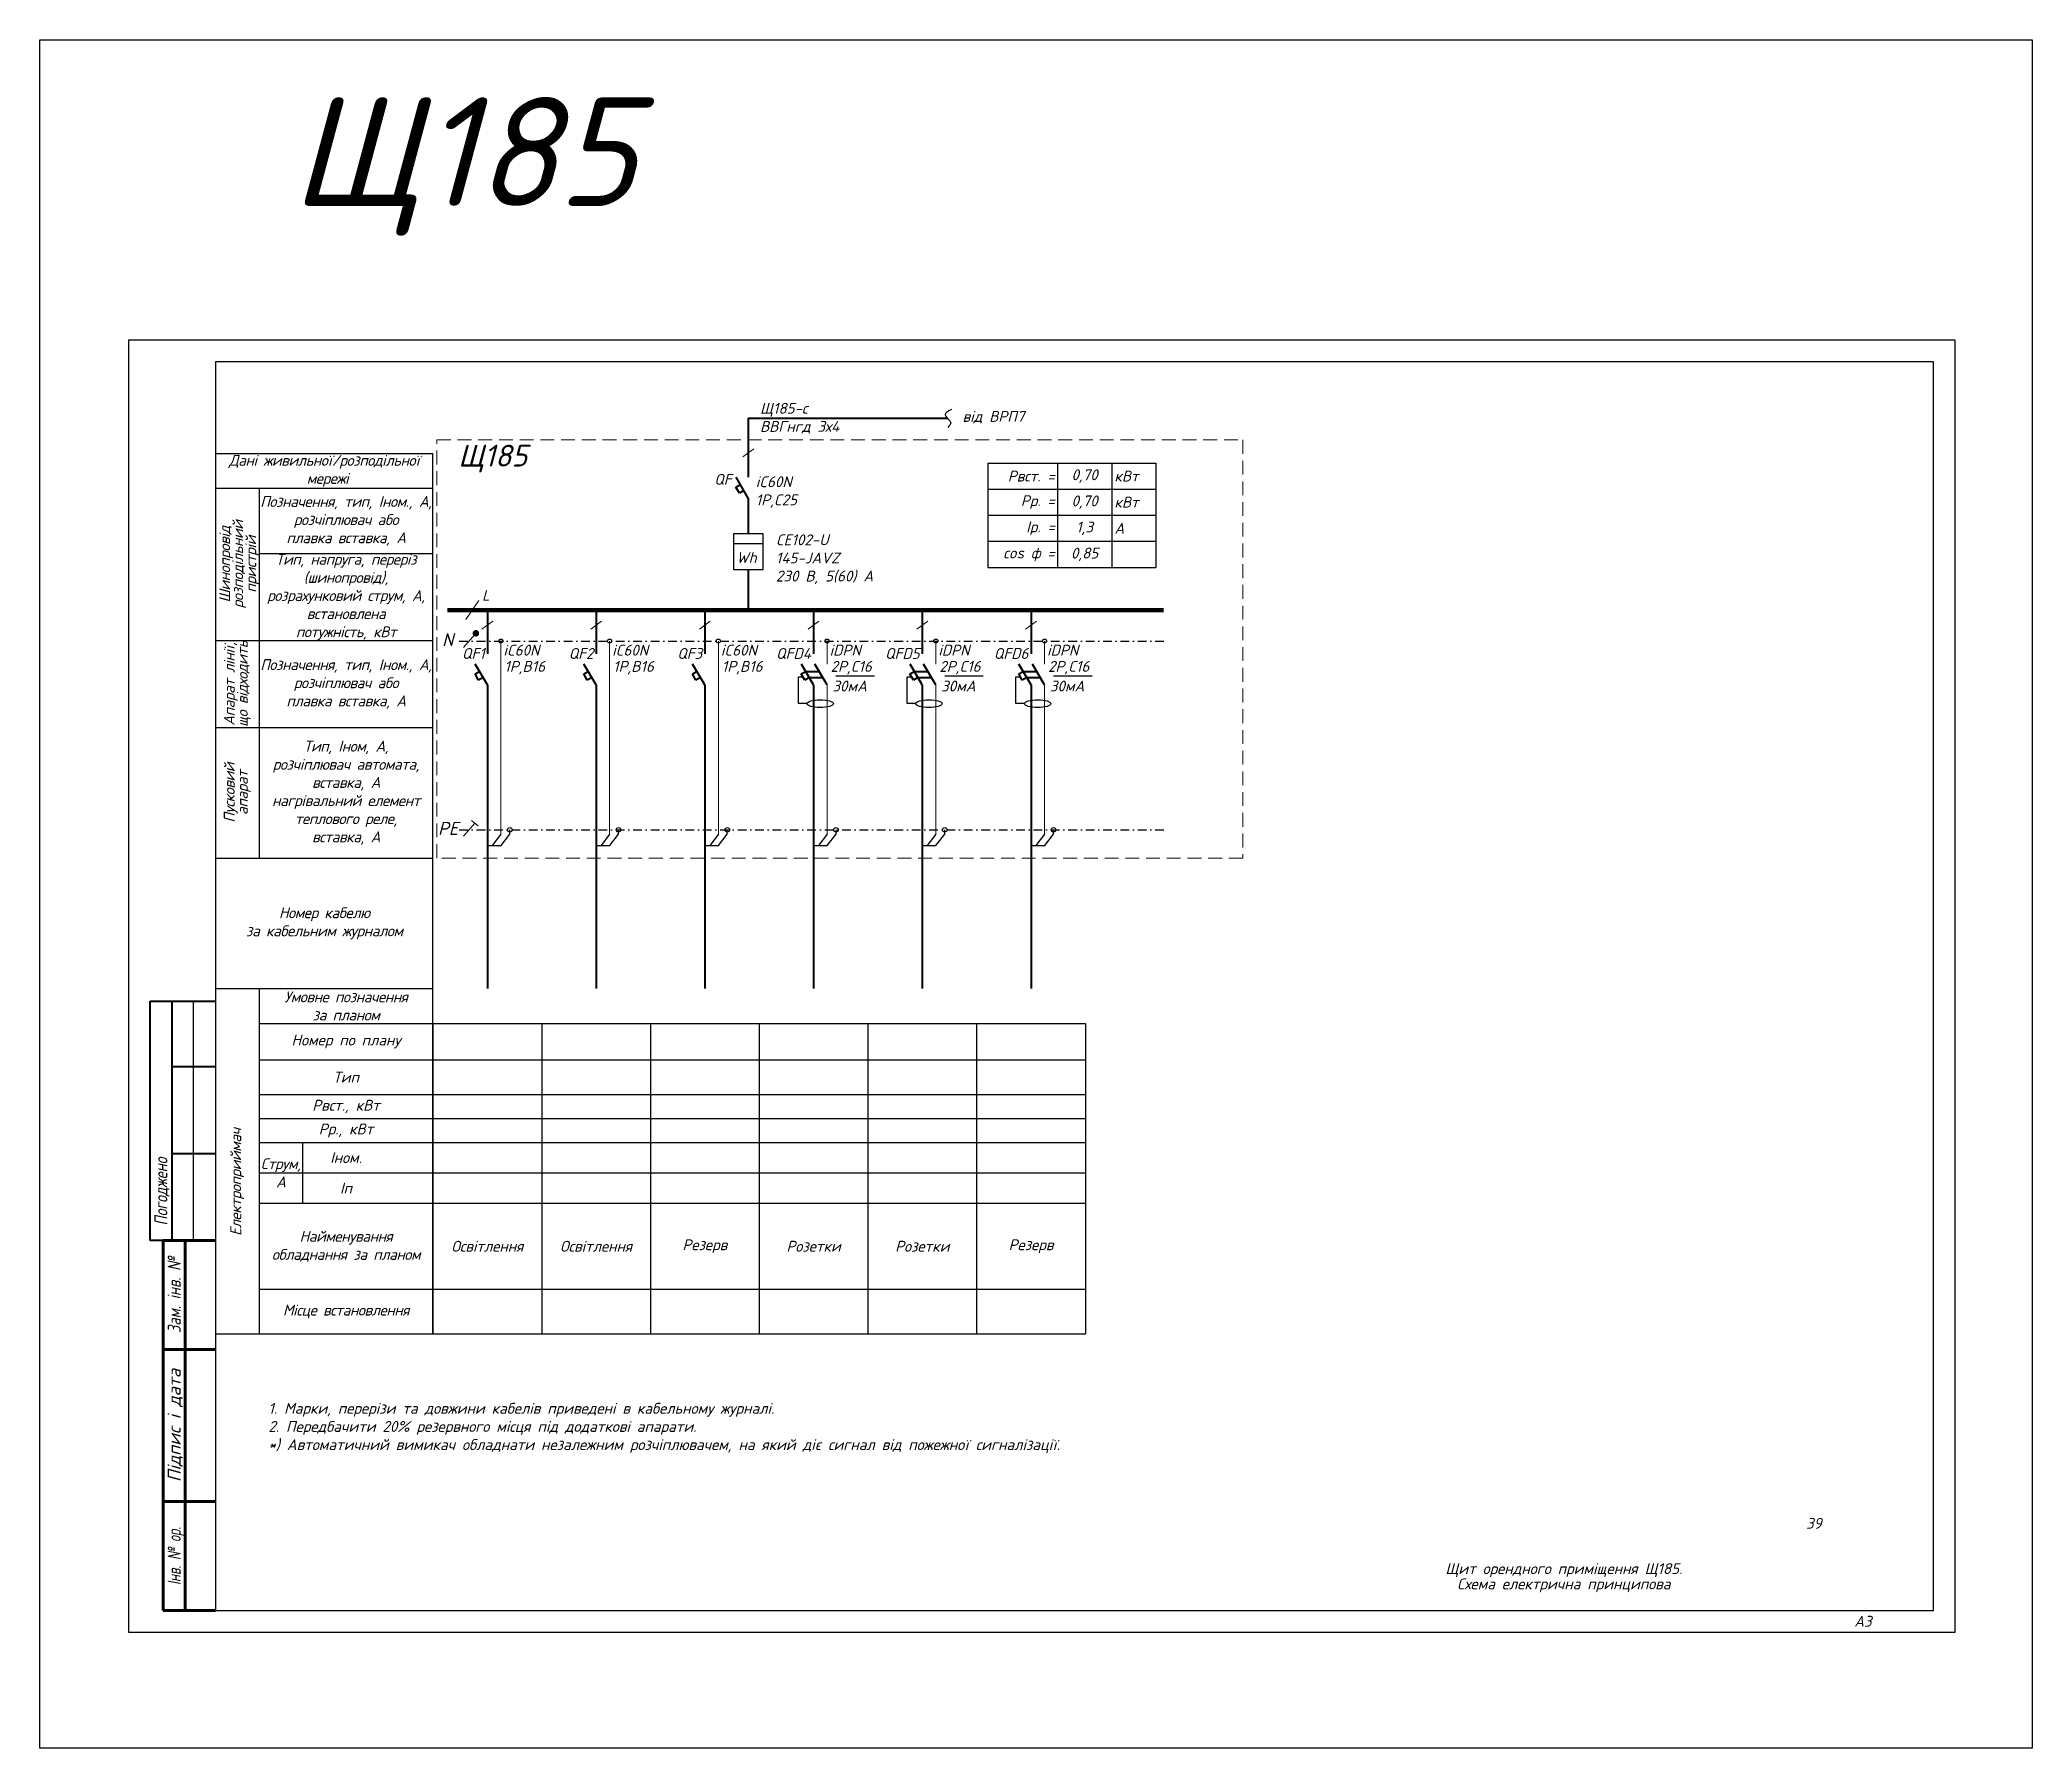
# Model space of a CAD drawing. Header units: millimetres. Extents: x -122434 to 1506205, y -201405 to 386015.
# Drawn here: x 217887 to 263694, y -157317 to -118048 of the extents above; entities that cross this region are included whole.
import ezdxf
from ezdxf.enums import TextEntityAlignment as Align

# ---------------------------------------------------------------- set-up
doc = ezdxf.new("R2010")
doc.units = ezdxf.units.MM
doc.linetypes.add('DASHDOTX2', pattern=[2, 1, -0.5, 0, -0.5])
doc.linetypes.add('DASHED', pattern=[9.525, 6.35, -3.175])
doc.layers.add('Рамка внешняя', color=4, linetype='Continuous', lineweight=30, plot=False)
doc.layers.add('Схема', color=7, linetype='Continuous')
doc.styles.add('GOST 2.304', font='isocpeui.ttf')
doc.styles.add('ICO', font='isocpeui.ttf')
doc.styles.add('ГОСТ 2.304', font='isocpeui.ttf')
doc.styles.add('СГЕНЕРИР_СТИЛЬ_7', font='isocpeui.ttf')

msp = doc.modelspace()

# ---------------------------------------------------------------- texts
at = {"color": 3, "lineweight": 40, "style": 'GOST 2.304'}
msp.add_text('Щ185', height=2500, dxfattribs=at).set_placement((223656, -121869))
at = {"color": 0, "lineweight": 40, "style": 'GOST 2.304'}
msp.add_text('Щ185', height=500, dxfattribs=at).set_placement((227505, -127856))
at = {"color": 7, "lineweight": 40, "style": 'ГОСТ 2.304'}
msp.add_text('Wh', height=250, dxfattribs=at).set_placement((233904, -130074))
at = {"color": 0, "lineweight": 9, "style": 'ICO'}
for s, height, p in [('L', 243, (228056, -130938)), ('N', 300, (227136, -131987)), ('PE', 300, (227043, -136325))]:
    msp.add_text(s, height=height, dxfattribs=at).set_placement(p)
at = {"linetype": 'Continuous', "char_height": 250, "style": 'ГОСТ 2.304'}
for s, insert, width, attachment_point in [('{\\C7;Щ185-с\\PВВГнгд 3х4}', (234445, -126746), 4000, 4), ('{\\C7;від ВРП7}', (239101, -126724), 4000, 4), ('{\\T0.95;Дані живильної/розподільної\\P мережі}', (224426, -127956), 5000, 5), ('{\\T0.95;Позначення, тип, Iном., А, розчіплювач або \\Pплавка вставка, А}', (224926, -129106), 4000, 5)]:
    msp.add_mtext(s, dxfattribs=dict(at, insert=insert, width=width, attachment_point=attachment_point))
at = {"color": 1, "linetype": 'Continuous', "char_height": 250, "attachment_point": 4, "style": 'ГОСТ 2.304'}
for s, insert, width in [('{\\C7;QF}', (233392, -128151), 562.36), ('{\\C7;iC60N\\P1P,C25}', (234347, -128444), 4000)]:
    msp.add_mtext(s, dxfattribs=dict(at, insert=insert, width=width))
at = {"color": 7, "linetype": 'Continuous', "char_height": 250, "attachment_point": 5, "rotation": 90, "line_spacing_factor": 0.72, "style": 'ГОСТ 2.304'}
for s, insert, width in [('{\\T0.95;Шинопровід\\Pрозподільний \\Pпристрій}', (222471, -130106), 3500), ('{\\T0.95;Апарат лінії, що відходить}', (222426, -132856), 2000), ('{\\T0.95;Пусковий \\Pапарат}', (222426, -135356), 3000), ('{\\T0.95;Електроприймач}', (222426, -144306), 8900)]:
    msp.add_mtext(s, dxfattribs=dict(at, insert=insert, width=width))
at = {"ltscale": 100, "insert": (234810, -129416, 0), "char_height": 250, "attachment_point": 1, "style": 'GOST 2.304'}
msp.add_mtext_dynamic_manual_height_columns('{\\C7;CE102-U \\P145-JAVZ\\P230 В, 5(60) А}', width=3835.63, gutter_width=1250, heights=[0], dxfattribs=at)
at = {"color": 7, "linetype": 'Continuous', "char_height": 250, "attachment_point": 5, "style": 'ГОСТ 2.304'}
for s, insert, width in [('{\\T0.95;Тип, напруга, переріз (шинопровід), розрахунковий струм, А, встановлена \\Pпотужність, кВт}', (224926, -130856), 4000), ('{\\T0.95;Позначення, тип, Iном., А, розчіплювач або \\Pплавка вставка, А}', (224926, -132856), 4000), ('{\\T0.95;Тип, Iном, А,\\Pрозчіплювач автомата,\\Pвставка, А\\Pнагрівальний елемент теплового реле,\\Pвставка, А}', (224926, -135356), 4000), ('{\\T0.95;Номер кабелю \\Pза кабельним журналом}', (224426, -138356), 5000), ('{\\T0.95;Умовне позначення \\Pза планом}', (224926, -140256), 4000), ('{\\T0.95;Струм, А}', (223426, -144092), 1000)]:
    msp.add_mtext(s, dxfattribs=dict(at, insert=insert, width=width))
at = {"lineweight": 15, "insert": (223143, -149381), "char_height": 250, "width": 18839.47, "attachment_point": 1, "style": 'ГОСТ 2.304'}
msp.add_mtext('{\\C7;1. Марки, перерізи та довжини кабелів приведені в кабельному журналі}.\\P{\\C7;2. Передбачити 20% резервного місця під додаткові апарати.\\P*) }Автоматичний вимикач обладнати незалежним розчіплювачем, на який діє сигнал від пожежної сигналізації.', dxfattribs=at)
at = {"linetype": 'Continuous', "lineweight": 25, "char_height": 250, "attachment_point": 5, "line_spacing_factor": 0.84, "style": 'GOST 2.304'}
for s, insert, width in [('{\\C7;39}', (258676, -152150), 1500), ('{\\C7;Щит орендного приміщення Щ185. \\PСхема електрична принципова }', (252926, -153400), 7000)]:
    msp.add_mtext(s, dxfattribs=dict(at, insert=insert, width=width))

# ---------------------------------------------------------------- blocks, each defined once
blk = doc.blocks.new('*T139')
at = {"color": 0, "lineweight": -2, "transparency": 16777216}
for p, q in [((0, 0), (4000, 0)), ((0, 0), (0, -7141)), ((4000, 0), (19000, 0)), ((4000, 0), (4000, -7141)), ((6500, 0), (6500, -6112)), ((9000, 0), (9000, -6112)), ((11500, 0), (11500, -6112)), ((14000, 0), (14000, -6112)), ((16500, 0), (16500, -7141)), ((19000, 0), (19000, -2737)), ((0, -837), (4000, -837)), ((4000, -837), (19000, -837)), ((0, -1637), (4000, -1637)), ((4000, -1637), (19000, -1637)), ((0, -2187), (4000, -2187)), ((4000, -2187), (19000, -2187)), ((0, -2737), (4000, -2737)), ((4000, -2737), (19000, -2737)), ((0, -3437), (4000, -3437)), ((4000, -3437), (19000, -3437)), ((19000, -3437), (19000, -7141)), ((0, -4137), (4000, -4137)), ((4000, -4137), (19000, -4137)), ((0, -6112), (4000, -6112)), ((4000, -6112), (19000, -6112)), ((0, -7141), (4000, -7141)), ((14000, -7141), (19000, -7141))]:
    blk.add_line(p, q, dxfattribs=at)
at = {"color": 0, "linetype": 'ByBlock', "lineweight": -2, "transparency": 16777216}
for p, q in [((19000, -2737), (19000, -3437)), ((6500, -6112), (6500, -7141)), ((9000, -6112), (9000, -7141)), ((11500, -6112), (11500, -7141)), ((14000, -6112), (14000, -7141)), ((4000, -7141), (14000, -7141))]:
    blk.add_line(p, q, dxfattribs=at)
at = {"color": 0, "transparency": 16777216, "char_height": 250, "attachment_point": 5, "style": 'GOST 2.304'}
for s, insert, width in [('Номер по плану', (2000, -418), 3880), ('Тип', (2000, -1237), 3880), ('Рвст., кВт', (2000, -1912), 3880), ('Рр., кВт', (2000, -2462), 3880), ('Іном.', (2000, -3087), 3880), ('Іп', (2000, -3787), 3880), ('{\\T0.95;\\C7;Найменування обладнання за планом}', (2000, -5124), 3880), ('Освітлення', (5250, -5124), 2380), ('Освітлення', (7750, -5124), 2380), ('Резерв', (10250, -5124), 2380), ('Розетки', (12750, -5124), 2380), ('Розетки', (15250, -5124), 2380), ('Резерв', (17750, -5124), 2380), ('{\\T0.95;\\C7;Місце встановлення}', (2000, -6626), 3880)]:
    blk.add_mtext(s, dxfattribs=dict(at, insert=insert, width=width))
blk = doc.blocks.new('*U161')
at = {"color": 0, "lineweight": 40}
for p, q in [((0, 0), (0, -1005)), ((0, -1720), (-280, -1240)), ((-284, -1468), (-180, -1408)), ((-204, -1607), (-284, -1468)), ((-100, -1547), (-204, -1607))]:
    blk.add_line(p, q, dxfattribs=at)
at = {"color": 0, "lineweight": 13}
blk.add_line((-124, -441), (124, -256), dxfattribs=at)
at = {"color": 0, "lineweight": 9}
for p, q in [((311, -711), (311, -1240)), ((311, -1240), (311, -1720)), ((311, -2461), (311, -1720)), ((311, -2941), (311, -2461)), ((311, -5151), (311, -2941))]:
    blk.add_line(p, q, dxfattribs=at)
at = {"lineweight": 40}
for p, q in [((0, -1720), (0, -2226)), ((0, -2226), (0, -2941)), ((0, -2941), (0, -4529))]:
    blk.add_line(p, q, dxfattribs=at)
at = {"color": 0}
blk.add_circle((311, -711), 46.3, dxfattribs=at)
at = {"color": 0, "lineweight": 40}
blk.add_point((-37, -1659), dxfattribs=at)
at = {"style": 'ГОСТ 2.304'}
blk.add_attdef('QF', text='', height=250, dxfattribs=at).set_placement((-61, -997), align=Align.MIDDLE_RIGHT)
at = {"lineweight": 50, "style": 'ГОСТ 2.304'}
for tag, p in [('ТYPE', (369, -1046)), ('CURRENT', (391, -1419))]:
    blk.add_attdef(tag, p, '', height=250, dxfattribs=at)
blk = doc.blocks.new('*U159')
at = {"color": 0, "lineweight": 40}
for p, q in [((0, 0), (0, -1005)), ((0, -1720), (-280, -1240)), ((311, -1720), (31, -1240)), ((-284, -1468), (-180, -1408)), ((-204, -1607), (-284, -1468)), ((-100, -1547), (-204, -1607)), ((-181, -1409), (130, -1409)), ((-100, -1547), (210, -1547))]:
    blk.add_line(p, q, dxfattribs=at)
at = {"color": 0, "lineweight": 13}
blk.add_line((-124, -441), (124, -256), dxfattribs=at)
at = {"color": 0, "lineweight": 9}
for p, q in [((311, -711), (311, -1240)), ((311, -2461), (311, -1720)), ((311, -2941), (311, -2461)), ((311, -5151), (311, -2941))]:
    blk.add_line(p, q, dxfattribs=at)
at = {"lineweight": 40}
for p, q in [((0, -1720), (0, -2226)), ((0, -2226), (0, -2941)), ((0, -2941), (0, -4529))]:
    blk.add_line(p, q, dxfattribs=at)
blk.add_line((516, -1512), (1402, -1512))
at = {"color": 0}
blk.add_lwpolyline([(-151, -2149), (-346, -2149), (-346, -1537), (-244, -1537)], dxfattribs=at)
blk.add_circle((311, -711), 46.3, dxfattribs=at)
blk.add_ellipse((153, -2149), major_axis=(-304, 0), ratio=0.29336, dxfattribs=at)
at = {"color": 0, "lineweight": 40}
blk.add_point((-37, -1659), dxfattribs=at)
at = {"style": 'ГОСТ 2.304'}
blk.add_attdef('QF', text='', height=250, dxfattribs=at).set_placement((-61, -997), align=Align.MIDDLE_RIGHT)
at = {"lineweight": 50, "style": 'ГОСТ 2.304'}
for tag, p in [('ТYPE', (369, -1046)), ('CURRENT', (391, -1419)), ('D_CURRENT', (432, -1871))]:
    blk.add_attdef(tag, p, '', height=250, dxfattribs=at)
blk = doc.blocks.new('*U129')
at = {"lineweight": 40}
for p, q in [((4.94, 90), (4.94, 145)), ((4.94, 145), (19.94, 145)), ((9.94, 145), (9.94, 90)), ((9.94, 130), (19.94, 130)), ((9.94, 110), (19.94, 110)), ((19.94, 90), (4.94, 90))]:
    blk.add_line(p, q, dxfattribs=at)
at = {"lineweight": 25}
blk.add_line((14.94, 90), (14.94, 145), dxfattribs=at)
at = {"linetype": 'Continuous', "lineweight": 60}
for p, q in [((8, 5), (8, 90)), ((8, 90), (20, 90)), ((13, 5), (13, 90)), ((8, 65), (20, 65)), ((8, 30), (20, 30)), ((20, 5), (8, 5))]:
    blk.add_line(p, q, dxfattribs=at)
at = {"lineweight": 30, "ltscale": 100}
blk.add_lwpolyline([(20, 5), (415, 5), (415, 292), (20, 292)], close=True, dxfattribs=at)
at = {"layer": 'Рамка внешняя', "ltscale": 100}
blk.add_lwpolyline([(0, 0), (420, 0), (420, 297), (0, 297)], close=True, dxfattribs=at)
at = {"linetype": 'Continuous', "lineweight": 25, "style": 'СГЕНЕРИР_СТИЛЬ_7'}
for s, width, p in [('Погоджено', 0.8, (7.44, 101.27)), ('Зам. інв. №', 0.8, (10.5, 77.5)), ('Інв. № ор.', 0.7, (10.5, 17.5))]:
    blk.add_text(s, height=3, rotation=90, dxfattribs=dict(at, width=width)).set_placement(p, align=Align.MIDDLE_CENTER)
blk.add_text('Підпис і дата', height=3, rotation=90, dxfattribs=at).set_placement((10.5, 47.5), align=Align.MIDDLE_CENTER)
at = {"layer": 'Схема', "linetype": 'Continuous', "style": 'ГОСТ 2.304'}
blk.add_text('А3', height=2.5, dxfattribs=at).set_placement((396.77, 1.24))
blk = doc.blocks.new('*T140')
at = {"color": 0, "linetype": 'ByBlock', "lineweight": -2, "transparency": 16777216}
for p, q in [((0, 0), (3860, 0)), ((0, 0), (0, -2400)), ((1600, 0), (1600, -2400)), ((2850, 0), (2850, -2400)), ((3860, 0), (3860, -2400)), ((0, -600), (3860, -600)), ((0, -1200), (3860, -1200)), ((0, -1800), (3860, -1800)), ((0, -2400), (3860, -2400))]:
    blk.add_line(p, q, dxfattribs=at)
at = {"color": 0, "transparency": 16777216, "char_height": 250, "style": 'ГОСТ 2.304'}
for s, insert, width, attachment_point in [('Рвст. =', (1540, -300), 1480, 6), ('0,70', (2225, -300), 1130, 5), ('кВт', (2910, -300), 890, 4), ('Рр. =', (1540, -900), 1480, 6), ('0,70', (2225, -900), 1130, 5), ('кВт', (2910, -900), 890, 4), ('Ір. =', (1540, -1500), 1480, 6), ('1,3', (2225, -1500), 1130, 5), ('А', (2910, -1500), 890, 4), ('сos ф =', (1540, -2100), 1480, 6), ('0,85', (2225, -2100), 1130, 5)]:
    blk.add_mtext(s, dxfattribs=dict(at, insert=insert, width=width, attachment_point=attachment_point))

# ---------------------------------------------------------------- linework, layer by layer
at = {"color": 7, "ltscale": 200}
for p, q in [((221926, -126743), (221926, -147980)), ((222926, -128356), (222926, -131856)), ((222926, -129856), (226926, -129856)), ((221926, -131856), (226926, -131856)), ((222926, -131856), (222926, -133856)), ((221926, -133856), (226926, -133856)), ((222926, -133856), (222926, -136856)), ((221926, -136856), (226926, -136856)), ((221926, -139856), (226926, -139856)), ((222926, -139856), (222926, -147796)), ((222926, -140656), (226926, -140656)), ((223926, -143392), (223926, -144792)), ((221926, -147796), (226926, -147796))]:
    msp.add_line(p, q, dxfattribs=at)
at = {"lineweight": 40, "ltscale": 200}
for p, q in [((234176, -126746), (238755, -126746)), ((234176, -126746), (234176, -128103)), ((228176, -135686), (228176, -139856)), ((230676, -135686), (230676, -139856)), ((233176, -135686), (233176, -139856)), ((235676, -135686), (235676, -139856)), ((238176, -135686), (238176, -139856)), ((240676, -135686), (240676, -139856))]:
    msp.add_line(p, q, dxfattribs=at)
at = {"ltscale": 200}
for p, q in [((221926, -127556), (226926, -127556)), ((226926, -147796), (226926, -127556)), ((221926, -128356), (226926, -128356))]:
    msp.add_line(p, q, dxfattribs=at)
at = {"color": 0, "lineweight": 13, "ltscale": 200}
msp.add_line((234052, -127637), (234300, -127452), dxfattribs=at)
at = {"color": 0, "lineweight": 40, "ltscale": 200}
for p, q in [((234176, -128583), (233896, -128103)), ((233892, -128332), (233996, -128272)), ((233972, -128470), (233892, -128332)), ((234076, -128410), (233972, -128470)), ((234176, -128583), (234176, -129398)), ((234176, -130231), (234176, -131157))]:
    msp.add_line(p, q, dxfattribs=at)
at = {"color": 7, "lineweight": 30, "ltscale": 200}
msp.add_line((233846, -129626), (234506, -129626), dxfattribs=at)
at = {"lineweight": 15, "ltscale": 200}
msp.add_line((227983, -130938), (227678, -131375), dxfattribs=at)
at = {"color": 0, "linetype": 'DASHDOTX2', "ltscale": 200}
for p, q in [((227530, -131868), (243726, -131868)), ((227530, -136207), (243726, -136207))]:
    msp.add_line(p, q, dxfattribs=at)
at = {"color": 0, "ltscale": 200}
for p, q in [((228487, -136308), (228290, -136568)), ((228491, -136568), (228693, -136307)), ((228693, -136307), (228693, -136207)), ((230987, -136308), (230790, -136568)), ((230991, -136568), (231193, -136307)), ((231193, -136307), (231193, -136207)), ((233487, -136308), (233290, -136568)), ((233491, -136568), (233693, -136307)), ((233693, -136307), (233693, -136207)), ((235987, -136308), (235790, -136568)), ((235991, -136568), (236193, -136307)), ((236193, -136307), (236193, -136207)), ((238487, -136308), (238290, -136568)), ((238491, -136568), (238693, -136307)), ((238693, -136307), (238693, -136207)), ((240987, -136308), (240790, -136568)), ((240991, -136568), (241193, -136307)), ((241193, -136307), (241193, -136207)), ((228167, -136568), (228491, -136568)), ((230667, -136568), (230991, -136568)), ((233167, -136568), (233491, -136568)), ((235667, -136568), (235991, -136568)), ((238167, -136568), (238491, -136568)), ((240667, -136568), (240991, -136568))]:
    msp.add_line(p, q, dxfattribs=at)
at = {"color": 3}
msp.add_lwpolyline([(217887, -118048), (263694, -118048), (263694, -157317), (217887, -157317)], close=True, dxfattribs=at)
at = {"linetype": 'DASHED', "lineweight": 18, "ltscale": 50}
msp.add_lwpolyline([(227016, -127246), (245545, -127246), (245545, -136856), (227016, -136856)], close=True, dxfattribs=at)
at = {"color": 7, "lineweight": 30, "ltscale": 50}
msp.add_lwpolyline([(233846, -129398), (234506, -129398), (234506, -130231), (233846, -130231)], close=True, dxfattribs=at)
at = {"color": 0, "lineweight": 40, "ltscale": 50, "const_width": 100}
msp.add_lwpolyline([(227259, -131157), (243726, -131157)], dxfattribs=at)
at = {"lineweight": 20, "ltscale": 50}
for points in [[(227886, -131718), (227629, -132018)], [(227882, -136053), (227963, -136117), (227808, -135996)], [(227886, -136056), (227629, -136356)]]:
    msp.add_lwpolyline(points, dxfattribs=at)
at = {"lineweight": 9, "ltscale": 50, "const_width": 75}
msp.add_lwpolyline([(227874, -131690, 1), (227949, -131690, 1)], format="xyb", close=True, dxfattribs=at)
at = {"color": 0}
for centre in [(228693, -136207), (231193, -136207), (233693, -136207), (236193, -136207), (238693, -136207), (241193, -136207)]:
    msp.add_circle(centre, 51.8, dxfattribs=at)
msp.add_spline([(238845, -126547), (238701, -126670), (238829, -126850), (238765, -126957)], degree=3)

# ---------------------------------------------------------------- block references
at = {"xscale": 100, "yscale": 100, "zscale": 100}
msp.add_blockref('*U129', (219926, -154650), dxfattribs=at)
for name, p in [('*T140', (239683, -127776)), ('*T139', (222926, -140656))]:
    msp.add_blockref(name, p)
at = {"lineweight": 50}
for name, p, values in [('*U161', (228176, -131157), {'QF': 'QF1', 'ТYPE': 'iC60N', 'CURRENT': '1P,B16'}), ('*U161', (230676, -131157), {'QF': 'QF2', 'ТYPE': 'iC60N', 'CURRENT': '1P,B16'}), ('*U161', (233176, -131157), {'QF': 'QF3', 'ТYPE': 'iC60N', 'CURRENT': '1P,B16'}), ('*U159', (235676, -131157), {'QF': 'QFD4', 'ТYPE': 'iDPN', 'CURRENT': '2P,C16', 'D_CURRENT': '30мА'})]:
    msp.add_blockref(name, p, dxfattribs=at).add_auto_attribs(values)
for p, values in [((238176, -131157), {'QF': 'QFD5', 'ТYPE': 'iDPN', 'CURRENT': '2P,C16', 'D_CURRENT': '30мА'}), ((240676, -131157), {'QF': 'QFD6', 'ТYPE': 'iDPN', 'CURRENT': '2P,C16', 'D_CURRENT': '30мА'})]:
    msp.add_blockref('*U159', p).add_auto_attribs(values)

msp.set_redraw_order([(e.dxf.handle, doc.entitydb.next_handle()) for e in msp.query("TEXT MTEXT ATTDEF DIMENSION ARC_DIMENSION")])  # texts and dimensions are drawn at this point

doc.saveas('drawing.dxf')
